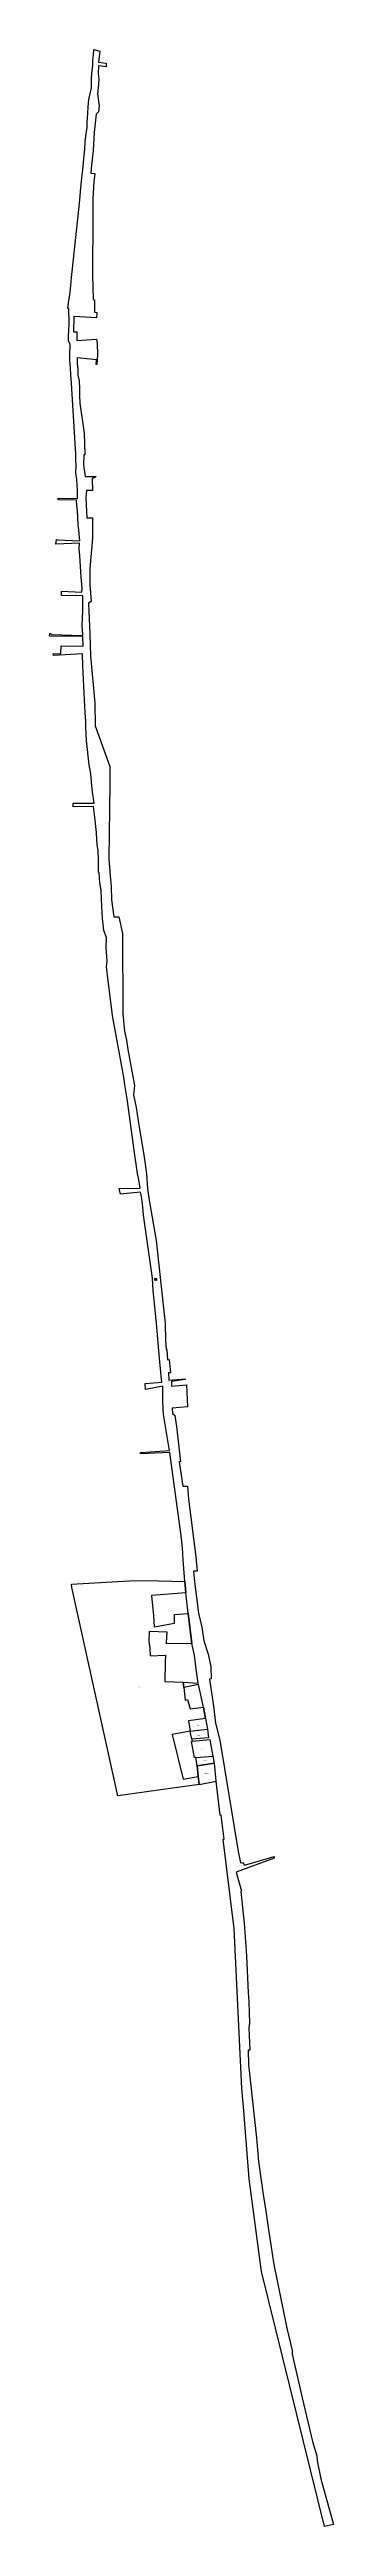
# Model space of a CAD drawing. Header units: inches. Extents: x 100607 to 101019, y 1074863 to 1078456.
import ezdxf
from ezdxf.enums import TextEntityAlignment as Align

# ---------------------------------------------------------------- set-up
doc = ezdxf.new("R2010")
doc.units = ezdxf.units.IN
doc.header["$MEASUREMENT"] = 0
doc.layers.add('020100', color=7, linetype='Continuous')
doc.layers.add('080201', color=7, linetype='Continuous')
doc.styles.get("Standard").update_dxf_attribs({"font": 'arial.ttf'})

# ---------------------------------------------------------------- blocks, each defined once
blk = doc.blocks.new('bintang')
at = {"color": 1}
blk.add_lwpolyline([(-2.3, 0.7), (-0.5, 0.7), (0, 2.4), (0.5, 0.7), (2.3, 0.7), (0.9, -0.3), (1.4, -1.9), (0, -0.9), (-1.4, -1.9), (-0.9, -0.3)], close=True, dxfattribs=at)

msp = doc.modelspace()

# ---------------------------------------------------------------- linework, layer by layer
at = {"layer": '020100', "color": 1}
for points in [[(100833.4, 1076034.4), (100830.2, 1076051.1), (100823.2, 1076083.8), (100802, 1076079.5), (100801.2, 1076087.1), (100822.7, 1076086.1), (100819.8, 1076106.4), (100817.4, 1076126.5), (100813.6, 1076143.5), (100808, 1076187), (100804.9, 1076216.8), (100803.6, 1076233.2), (100801.1, 1076264.9), (100799.9, 1076282.2), (100798.2, 1076299.7), (100783.9, 1076402.8), (100781.7, 1076420.7), (100739.4, 1076418.5), (100739.2, 1076420.6), (100781.3, 1076423.4), (100772.7, 1076475.7), (100771.7, 1076494.7), (100771.6, 1076516.8), (100746.5, 1076512.1), (100746, 1076520.7), (100770, 1076522.4), (100769.3, 1076531), (100768.8, 1076536.9), (100766.9, 1076557.1), (100763.8, 1076590.5), (100762.1, 1076608.3), (100757.7, 1076655.3), (100756.5, 1076673.5), (100743.5, 1076764.6), (100743.2, 1076771.2), (100742.1, 1076781.2), (100740.7, 1076792), (100739.3, 1076798.3), (100710.4, 1076795.4), (100708.4, 1076803.7), (100738.8, 1076803.9), (100736, 1076821.8), (100735.4, 1076821.7), (100733.9, 1076832), (100731, 1076851.9), (100727.5, 1076876.9), (100727.7, 1076876.9), (100719.8, 1076933.6), (100716.6, 1076953.9), (100715.4, 1076961.9), (100698.4, 1077054.6), (100697.1, 1077066.3), (100692.5, 1077104.6), (100689.9, 1077125.2), (100690.7, 1077133.3), (100690.2, 1077140.2), (100689.6, 1077152.8), (100690.1, 1077167.6), (100686.1, 1077177.7), (100684.3, 1077195.2), (100683.3, 1077212.7), (100682, 1077235.6), (100680.8, 1077245.1), (100680.3, 1077246.4), (100679.2, 1077262), (100678.2, 1077262), (100678.3, 1077279.8), (100677.7, 1077294), (100676.6, 1077301.9), (100675.9, 1077309.6), (100675.2, 1077319.7), (100672.6, 1077345.9), (100671.1, 1077357.8), (100641.5, 1077357.1), (100641.7, 1077362.5), (100645.8, 1077362.5), (100671.9, 1077362.3), (100669.7, 1077379), (100668.3, 1077392.8), (100667.1, 1077405), (100664.8, 1077418), (100661.1, 1077453.6), (100660, 1077472), (100659.8, 1077481.8), (100659.2, 1077493.5), (100655.6, 1077561.4), (100655.2, 1077579.1), (100613, 1077576.5), (100612.5, 1077579.1), (100623.6, 1077579.7), (100624.2, 1077590.8), (100656, 1077590.2), (100655.4, 1077604.1), (100607.5, 1077604.6), (100607.6, 1077608.5), (100609.5, 1077608.5), (100609.6, 1077607.3), (100655.6, 1077605.5), (100655.5, 1077607.2), (100654.8, 1077619.6), (100655.5, 1077642.5), (100655.8, 1077653.1), (100655.4, 1077663.3), (100624.7, 1077663.8), (100624.6, 1077669.8), (100654.2, 1077668.5), (100654.5, 1077673.9), (100653.4, 1077690.8), (100651.1, 1077721.4), (100650.4, 1077731.6), (100650.6, 1077739.6), (100616.6, 1077738.2), (100617.3, 1077744.8), (100619.1, 1077744.7), (100651.1, 1077743.2), (100649.7, 1077758.5), (100649, 1077766.5), (100647.9, 1077786.8), (100646.7, 1077794.2), (100646.4, 1077801.8), (100619.9, 1077802.3), (100619.9, 1077804.9), (100647.9, 1077804.6), (100647.7, 1077815.3), (100647.2, 1077824.4), (100646.9, 1077831.8), (100645.7, 1077841.7), (100645.9, 1077851.9), (100645.5, 1077859.9), (100645.5, 1077868.9), (100639.2, 1077971.8), (100638.2, 1077984.5), (100637.7, 1077993.9), (100637.2, 1077999.1), (100636.8, 1078005.2), (100636.7, 1078012.3), (100637.1, 1078028.5), (100637.1, 1078029), (100636.9, 1078029), (100634.8, 1078033.3), (100634.8, 1078040.7), (100635.4, 1078046.5), (100635.7, 1078059.4), (100635.2, 1078079.8), (100634, 1078079.8), (100635, 1078088.5), (100637.1, 1078103.2), (100638.2, 1078113.4), (100639, 1078125), (100640.2, 1078133.9), (100650.5, 1078228), (100651.5, 1078237.6), (100652.2, 1078249.7), (100654.3, 1078269.8), (100655.5, 1078281), (100656.8, 1078291.5), (100657, 1078297.6), (100658.3, 1078310.8), (100659.2, 1078322.4), (100660.4, 1078333.4), (100661.7, 1078342.6), (100661.9, 1078350.5), (100663.1, 1078362.9), (100663.2, 1078372.7), (100664.5, 1078383.1), (100668, 1078400.2), (100668.2, 1078412.3), (100668.8, 1078421.4), (100670.1, 1078432.4), (100670.2, 1078440.4), (100670.9, 1078448.2), (100671.5, 1078455.7), (100680.1, 1078453.4), (100678.1, 1078437.2), (100689.6, 1078435.9), (100689.3, 1078430.8), (100678.1, 1078432.1), (100677.8, 1078420.6), (100679, 1078412.7), (100678.3, 1078405.6), (100677, 1078391.3), (100679.4, 1078374.1), (100678.1, 1078365.4), (100674.7, 1078361.9), (100671.9, 1078335.6), (100670.5, 1078309.2), (100668.2, 1078288.4), (100667.1, 1078276.2), (100672.8, 1078275.8), (100671.4, 1078264), (100670.3, 1078238.9), (100670.1, 1078214.9), (100669.6, 1078128.6), (100669.9, 1078110.7), (100670.4, 1078092.9), (100672.3, 1078092.8), (100672.3, 1078074.5), (100675.7, 1078074.3), (100675.4, 1078066.6), (100642.8, 1078068.5), (100642.3, 1078046.4), (100647, 1078046.3), (100646.9, 1078033.8), (100675.2, 1078035.7), (100676.2, 1078029.4), (100676.7, 1078013.5), (100676.1, 1077998.9), (100675, 1077999), (100675.3, 1078005.4), (100647.3, 1078008.7), (100647.4, 1078000.3), (100647.2, 1078000.3), (100648.6, 1077991.4), (100648.4, 1077983.6), (100650.2, 1077975.1), (100650.9, 1077964.2), (100651, 1077953.9), (100651.3, 1077942.7), (100657.5, 1077899), (100658.3, 1077868), (100656.9, 1077867.9), (100656.4, 1077852.8), (100658.9, 1077836.1), (100674.8, 1077836.2), (100669.3, 1077832.9), (100669.7, 1077816), (100661.1, 1077815.8), (100659.8, 1077805.8), (100661.1, 1077785.4), (100661.4, 1077776.2), (100669.4, 1077776.3), (100669.6, 1077760.4), (100669.8, 1077747.4), (100665.7, 1077702.5), (100666, 1077679.7), (100667.6, 1077655), (100664, 1077652.7), (100664.2, 1077641.2), (100665.6, 1077608), (100666.7, 1077576.3), (100672.9, 1077507.7), (100673.4, 1077474.4), (100694.6, 1077415.6), (100694.7, 1077389.8), (100693.1, 1077281.8), (100694.4, 1077269.5), (100695.4, 1077257.1), (100696.7, 1077241.7), (100697.2, 1077222.4), (100700.3, 1077197.5), (100708, 1077197.5), (100713.3, 1077173.4), (100713.6, 1077057.5), (100716.2, 1077031.7), (100718.8, 1077018.8), (100720.8, 1077005), (100730.3, 1076952.9), (100729.2, 1076939.2), (100732.7, 1076920.8), (100736, 1076901.8), (100744.7, 1076849.1), (100748, 1076824.9), (100749.2, 1076802.9), (100751.8, 1076786.4), (100761.7, 1076728.2), (100771.8, 1076634.2), (100774.7, 1076608.1), (100775.2, 1076582.9), (100776.4, 1076569.9), (100777.1, 1076569.9), (100778.5, 1076555), (100780.9, 1076555.3), (100782.7, 1076536), (100779.5, 1076535.9), (100780.2, 1076525.6), (100804, 1076527.6), (100804.1, 1076526.5), (100783.9, 1076523.7), (100783.9, 1076516.7), (100805.7, 1076518.9), (100807.2, 1076486.8), (100784.9, 1076484.9), (100785.5, 1076477), (100789, 1076474), (100791.3, 1076458.1), (100797.3, 1076407.2), (100795.1, 1076407.1), (100800.5, 1076371.6), (100807.1, 1076371.9), (100808.5, 1076352.9), (100819.1, 1076269), (100821.1, 1076248.5), (100815.9, 1076248.4), (100817.4, 1076232.8), (100823.4, 1076187.3), (100827.8, 1076167.2), (100831.1, 1076147.1), (100837.2, 1076128.1), (100840.9, 1076109.7), (100841.6, 1076092.1), (100839.2, 1076091.9), (100844.7, 1076052.5), (100847.8, 1076027.9), (100854, 1076003), (100880.5, 1075841.8), (100884.2, 1075825.1), (100887, 1075825.6), (100889.6, 1075821.8), (100932.8, 1075834.3), (100933, 1075832.2), (100877.8, 1075811.5), (100885.6, 1075784.2), (100884.3, 1075783.9), (100886.9, 1075760.4), (100889.4, 1075737.5), (100892.8, 1075690.2), (100894.8, 1075647.2), (100894.9, 1075637.3), (100896, 1075623.8), (100896.9, 1075592.5), (100896, 1075585.4), (100897.4, 1075553.5), (100895.2, 1075553.4), (100895.5, 1075532.5), (100907.4, 1075426.3), (100908.8, 1075409), (100910.1, 1075392.1), (100913.7, 1075367.7), (100917.1, 1075343.9), (100920.5, 1075320.1), (100923.9, 1075296.3), (100932.1, 1075242.4), (100951, 1075150), (100958.8, 1075117.7), (100958.8, 1075112.7), (100973.6, 1075049.3), (100988.4, 1074986), (100994.7, 1074965), (100995.2, 1074958), (101000.2, 1074931.6), (101018.6, 1074865.3), (101005.6, 1074862.6), (100914.4, 1075232.6), (100896.5, 1075366.7), (100890, 1075453), (100889, 1075466), (100886.2, 1075497.9), (100874.7, 1075730.2), (100858.9, 1075859.3), (100860.5, 1075859.5), (100856, 1075894.4), (100854.6, 1075894.3), (100848.6, 1075943.6), (100846.2, 1075969.7), (100844.4, 1075980.2)], [(100813.4, 1076004.7), (100814.1, 1076001.3)], [(100844.4, 1075980.2), (100840.1, 1076003.7), (100814.1, 1076001.3)], [(100833.4, 1076034.4), (100836.1, 1076019.1)]]:
    msp.add_lwpolyline(points, dxfattribs=at)
at = {"layer": '020100'}
for points in [[(100824.2, 1075938.7), (100706.4, 1075922.5), (100639.9, 1076224.9), (100639.1, 1076229.4), (100723.2, 1076234.5), (100746.9, 1076235), (100803.6, 1076233.2), (100804.9, 1076216.8), (100755, 1076213.3), (100758.1, 1076183.5), (100758.8, 1076167.5), (100788.4, 1076172.7), (100788.5, 1076185.6), (100808, 1076187), (100813.6, 1076143.5), (100776.9, 1076143.1), (100777, 1076144.8), (100777.7, 1076160.1), (100751.5, 1076161), (100751.2, 1076146.2), (100752.7, 1076137), (100753, 1076125.3), (100774.8, 1076126.4), (100775.6, 1076126.4), (100775, 1076116.2), (100774.5, 1076088.3), (100801.2, 1076087.1), (100802, 1076079.5), (100803.9, 1076061.3), (100807.2, 1076062.1), (100811.3, 1076048.7), (100830.2, 1076051.1), (100833.4, 1076034.4)], [(100811.2, 1076016.2), (100784.8, 1076011.4), (100801.2, 1075946.6), (100822.9, 1075950.5)], [(100833.4, 1076034.4), (100808.9, 1076031.3), (100811.2, 1076016.2)], [(100811.2, 1076016.2), (100836.1, 1076019.1)], [(100813.4, 1076004.7), (100811.2, 1076016.2)], [(100819.5, 1075978.1), (100817.4, 1075977.9), (100813, 1076001.2), (100814.1, 1076001.3)], [(100836.1, 1076019.1), (100837.8, 1076006.8), (100813.4, 1076004.7)], [(100819.5, 1075978.1), (100844.4, 1075980.2)], [(100821.1, 1075966.2), (100819.5, 1075978.1)], [(100821.1, 1075966.2), (100846.2, 1075969.7), (100844.4, 1075980.2)], [(100824.2, 1075938.7), (100848.6, 1075943.6), (100846.2, 1075969.7), (100821.1, 1075966.2)], [(100822.2, 1075956.6), (100821.1, 1075966.2)], [(100821.1, 1075966.2), (100822.9, 1075950.5)], [(100822.9, 1075950.5), (100822.2, 1075956.6)], [(100824.2, 1075938.7), (100822.2, 1075956.6)], [(100822.9, 1075950.5), (100824.2, 1075938.7)]]:
    msp.add_lwpolyline(points, dxfattribs=at)

# ---------------------------------------------------------------- block references
msp.add_blockref('bintang', (100761.1, 1076671.7))

# ---------------------------------------------------------------- texts
at = {"layer": '080201'}
for s, p in [('01617', (100761.1, 1076671.7)), ('01614', (100736.9, 1076079.7)), ('01451', (100822.7, 1076023.9)), ('01452', (100823.5, 1076009.9)), ('-', (100804.5, 1075981.6)), ('-', (100822, 1075958.4)), ('-', (100823.2, 1075947.7))]:
    msp.add_text(s, height=1, dxfattribs=at).set_placement(p, align=Align.CENTER)
at = {"layer": '080201', "color": 2}
for s, height, p in [('00046 ', 1, (100827.4, 1075990)), ('00982 ', 1, (100832.9, 1075973.2)), ('01453 ', 1.5, (100834.8, 1075954.3))]:
    msp.add_text(s, height=height, dxfattribs=at).set_placement(p, align=Align.CENTER)

doc.saveas('drawing.dxf')
